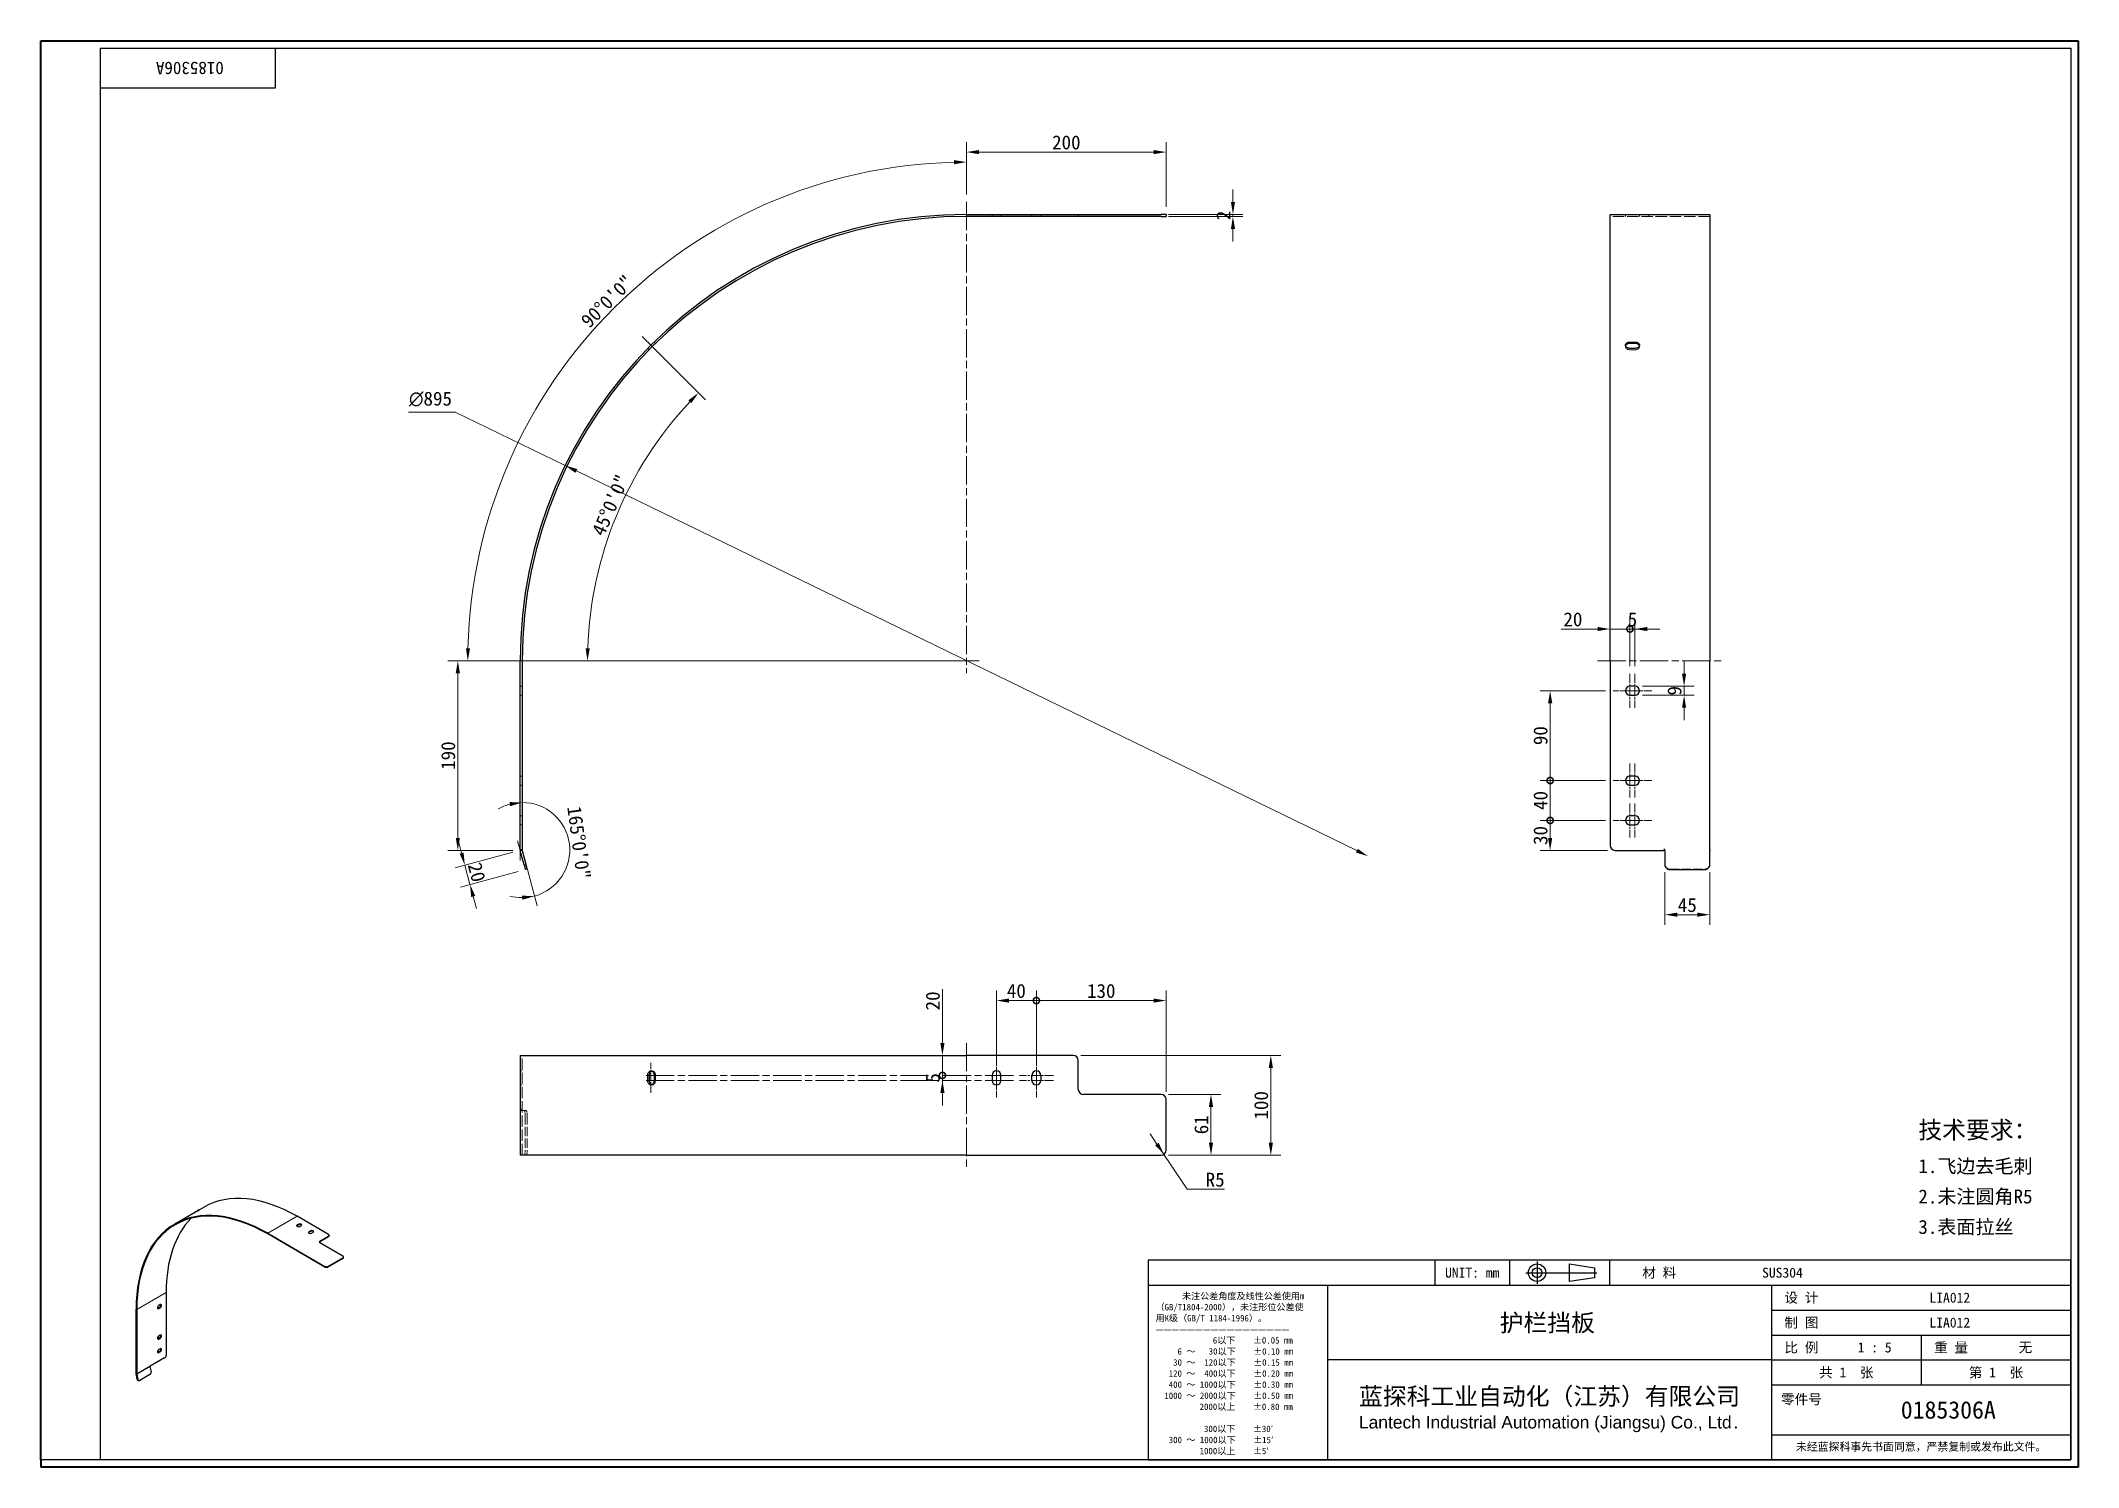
# Model space of a CAD drawing. Header units: millimetres. Extents: x 30 to 2073, y 27 to 1458.
import ezdxf
from ezdxf.enums import TextEntityAlignment as Align

# ---------------------------------------------------------------- set-up
doc = ezdxf.new("R2010")
doc.units = ezdxf.units.MM
doc.header["$LTSCALE"] = 5
doc.linetypes.add('CHAIN', pattern=[0.3543, 0.2362, -0.0295, 0.0591, -0.0295])
doc.linetypes.add('DASHED', pattern=[0.2067, 0.1654, -0.0413])
for name, color, linetype, lineweight in [('1', 7, 'Continuous', 18), ('可见 (ISO)', 7, 'Continuous', 25), ('可见窄的 (ISO)', 7, 'Continuous', 18), ('图框 (ISO)', 7, 'Continuous', 35), ('标题 (ISO)', 7, 'Continuous', 25)]:
    doc.layers.add(name, color=color, linetype=linetype, lineweight=lineweight)
for name, color, linetype, lineweight, true_color in [('中心标记 (ISO)', 1, 'CHAIN', 18, 0xff0000), ('中心线 (ISO)', 1, 'CHAIN', 18, 0xff0000), ('尺寸 (ISO)', 7, 'Continuous', 18, 0x008000), ('符号 (ISO)', 7, 'Continuous', 18, 0x008000), ('隐藏 (ISO)', 5, 'DASHED', 18, 0x0000ff)]:
    doc.layers.add(name, color=color, linetype=linetype, lineweight=lineweight, true_color=true_color)
doc.styles.add('文本样式164', font='SimSun.ttf')
doc.styles.add('文本样式165', font='SimSun.ttf')
doc.styles.add('文本样式74', font='SimSun.ttf')
doc.styles.add('最新国标', font='simfang.ttf')
doc.styles.add('注释文本 (ISO)', font='simfang.ttf')
doc.dimstyles.new('默认 (GB)', dxfattribs={"dimscale": 5, "dimtxt": 2.8, "dimasz": 2.5, "dimexe": 2, "dimexo": 1.5, "dimgap": 0.5, "dimtad": 1, "dimtoh": 1, "dimdsep": 46, "dimtxsty": '最新国标', "dimcen": 0.09, "dimdle": 10, "dimclrd": 256, "dimclre": 256, "dimclrt": 256, "dimaunit": 1, "dimadec": 3, "dimazin": 2, "dimtfac": 0.535714, "dimtdec": 3, "dimtmove": 0, "dimatfit": 3, "dimfxl": 0, "dimtolj": 1, "dimlwd": -1, "dimlwe": -1, "dimarcsym": 0})

msp = doc.modelspace()

# ---------------------------------------------------------------- texts
at = {"layer": '符号 (ISO)', "insert": (1912.2002, 317.1922), "char_height": 10, "width": 130.994153, "attachment_point": 4, "line_spacing_factor": 1.305367, "style": '注释文本 (ISO)'}
msp.add_mtext('{\\H1.75x;技术要求：\\H0.8x;\\P1.飞边去毛刺\\P2.未注圆角R5\\P3.表面拉丝}', dxfattribs=at)

# ---------------------------------------------------------------- blocks, each defined once
blk = doc.blocks.new('图框 最新国标')
at = {"layer": '图框 (ISO)'}
for p, q in [((6, 7), (6, 291.5)), ((6, 291.5), (414.5, 291.5)), ((414.5, 291.5), (414.5, 5.5)), ((6, 7), (6, 5.5)), ((6, 7), (6, 5.5)), ((414.5, 5.5), (6, 5.5))]:
    blk.add_line(p, q, dxfattribs=at)
at = {"layer": '图框 (ISO)', "color": 7, "linetype": 'Continuous', "lineweight": 25}
for p, q in [((18, 290), (413, 290)), ((18, 7), (18, 290)), ((18, 290), (413, 290)), ((53, 290), (53, 282)), ((413, 290), (413, 7)), ((413, 290), (413, 7)), ((53, 282), (18, 282)), ((413, 7), (6, 7)), ((413, 7), (18, 7))]:
    blk.add_line(p, q, dxfattribs=at)
at = {"layer": '图框 (ISO)', "style": '文本样式74'}
blk.add_attdef('零件代号_001', (42.7, 287.25), '', height=2.5, rotation=180, dxfattribs=at)
blk = doc.blocks.new('标题栏 最新国标')
at = {"layer": '标题 (ISO)'}
for p, q in [((381.98, -183.84), (196.98, -183.84)), ((196.98, -183.84), (196.98, -223.84)), ((254.48, -183.84), (254.48, -188.84)), ((269.48, -183.84), (269.48, -188.84)), ((281.48, -188.09), (281.48, -184.59)), ((281.48, -184.59), (286.48, -185.34)), ((286.48, -187.34), (281.48, -188.09)), ((286.48, -185.34), (286.48, -187.34)), ((289.48, -183.84), (289.48, -188.84)), ((381.98, -223.84), (381.98, -183.84)), ((383.48, -183.84), (383.48, -225.34)), ((196.98, -188.84), (381.98, -188.84)), ((232.98, -188.84), (232.98, -223.84)), ((321.98, -188.84), (321.98, -223.84)), ((321.98, -193.84), (381.98, -193.84)), ((321.98, -198.84), (381.98, -198.84)), ((351.98, -198.84), (351.98, -208.84)), ((321.98, -203.84), (232.98, -203.84)), ((321.98, -203.84), (381.98, -203.84)), ((321.98, -208.84), (381.98, -208.84)), ((321.98, -218.84), (381.98, -218.84)), ((196.98, -223.84), (381.98, -223.84)), ((383.48, -225.34), (196.98, -225.34))]:
    blk.add_line(p, q, dxfattribs=at)
at = {"layer": '标题 (ISO)', "linetype": 'CHAIN', "ltscale": 15.834605}
blk.add_line((272.73, -186.34), (286.98, -186.34), dxfattribs=at)
at = {"layer": '标题 (ISO)', "linetype": 'CHAIN', "ltscale": 5.000333}
blk.add_line((274.98, -184.09), (274.98, -188.59), dxfattribs=at)
at = {"layer": '标题 (ISO)'}
for radius in [1.75, 1]:
    blk.add_circle((274.98, -186.34), radius, dxfattribs=at)
at = {"layer": '1', "style": '文本样式164'}
for s, p in [('UNIT: mm', (261.98, -186.34)), ('材 料', (299.48, -186.34)), ('设 计', (327.98, -191.34)), ('制 图', (327.98, -196.34)), ('比 例', (327.98, -201.34)), ('重 量', (357.98, -201.34)), ('共 1  张', (336.98, -206.34)), ('第 1  张', (366.98, -206.34))]:
    blk.add_text(s, height=2, dxfattribs=at).set_placement(p, align=Align.MIDDLE_CENTER)
at = {"layer": '标题 (ISO)', "style": '注释文本 (ISO)'}
for s, insert, char_height, attachment_point, line_spacing_factor in [('\\fSimSun|b0|i0;{\\H1.3000;      未注公差角度及线性公差使用m\\P}\\fSimSun|b0|i0;{\\H1.3000;（GB/T1804-2000），未注形位公差使\\P}\\fSimSun|b0|i0;{\\H1.3000;用K级（GB/T 1184-1996）。\\P}\\fSimSun|b0|i0;{\\H1.3000;—————————————————\\P}\\fSimSun|b0|i0;{\\H1.3000;             6以下    ±0.05 mm\\P}\\fSimSun|b0|i0;{\\H1.3000;     6 ～   30以下    ±0.10 mm\\P}\\fSimSun|b0|i0;{\\H1.3000;    30 ～  120以下    ±0.15 mm\\P}\\fSimSun|b0|i0;{\\H1.3000;   120 ～  400以下    ±0.20 mm\\P}\\fSimSun|b0|i0;{\\H1.3000;   400 ～ 1000以下    ±0.30 mm\\P}\\fSimSun|b0|i0;{\\H1.3000;  1000 ～ 2000以下    ±0.50 mm\\P}\\fSimSun|b0|i0;{\\H1.3000;          2000以上    ±0.80 mm\\P}\\fSimSun|b0|i0;{\\H1.3000;\\P}\\fSimSun|b0|i0;{\\H1.3000;           300以下    ±30′\\P}\\fSimSun|b0|i0;{\\H1.3000;   300 ～ 1000以下    ±15′\\P}\\fSimSun|b0|i0;{\\H1.3000;          1000以上    ±5′}', (198.48, -206.63), 1.3, 4, 1.023913), ('{\\fMicrosoft YaHei|b0|i0|c134|p34;\\H1.75x;蓝探科工业自动化（江苏）有限公司\\P\\fArial|b0|i0|c0|p34;\\H0.71429x;Lantech Industrial Automation (Jiangsu) Co., Ltd\\fFangSong|b0|i0|c134|p49;.\\H1.15195x; }', (277.48, -213.84), 2, 5, 0.978695)]:
    blk.add_mtext(s, dxfattribs=dict(at, insert=insert, char_height=char_height, attachment_point=attachment_point, line_spacing_factor=line_spacing_factor))
at = {"layer": '标题 (ISO)', "attachment_point": 5, "style": '注释文本 (ISO)'}
for s, insert, char_height in [('\\fFangSong|b0|i0;零件号', (327.98, -211.84), 2), ('\\fSimSun|b0|i0;{\\H1.6000;未经蓝探科事先书面同意，严禁复制或发布此文件。}', (351.98, -221.34), 1.6)]:
    blk.add_mtext(s, dxfattribs=dict(at, insert=insert, char_height=char_height))
at = {"layer": '标题 (ISO)'}
for tag, p, height, style in [('材料_001', (320.09, -187.33), 2, '注释文本 (ISO)'), ('设计人_001', (353.65, -192.33), 2, '注释文本 (ISO)'), ('库存编号_001', (267.48, -198.12), 3.5, '文本样式165'), ('设计人_001', (353.65, -197.33), 2, '注释文本 (ISO)'), ('视图比例_001', (339.26, -202.33), 2, '注释文本 (ISO)'), ('质量\\P3;_001', (371.53, -202.3), 2, '注释文本 (ISO)'), ('零件代号_001', (347.9, -215.59), 3.5, '文本样式165')]:
    blk.add_attdef(tag, p, '', height=height, dxfattribs=dict(at, style=style))
blk = doc.blocks.new('_DotSmall')
at = {"color": 0, "linetype": 'ByBlock', "const_width": 0.5}
blk.add_lwpolyline([(-0.0625, 0, 1), (0.0625, 0, 1)], format="xyb", close=True, dxfattribs=at)
blk = doc.blocks.new('*D5')
at = {"layer": 'Defpoints', "color": 0, "transparency": 16777216}
for p in [(1028.1, 495.3), (988.1, 427.8), (1028.1, 427.8)]:
    blk.add_point(p, dxfattribs=at)
at = {"layer": '尺寸 (ISO)', "color": 116, "true_color": 0x00803f, "transparency": 16777216}
for p, q in [((988.1, 435.3), (988.1, 505.3)), ((1000.6, 495.3), (1028.1, 495.3)), ((1028.1, 435.3), (1028.1, 505.3))]:
    blk.add_line(p, q, dxfattribs=at)
blk.add_solid([(1000.6, 497.4), (1000.6, 493.2), (988.1, 495.3)], dxfattribs=at)
at = {"layer": '尺寸 (ISO)', "color": 116, "true_color": 0x00803f, "transparency": 16777216, "xscale": 12.5, "yscale": 12.5, "zscale": 12.5}
blk.add_blockref('_DotSmall', (1028.1, 495.3), dxfattribs=at)
at = {"layer": '尺寸 (ISO)', "transparency": 16777216, "insert": (1008, 504.9), "char_height": 14, "attachment_point": 5, "style": '最新国标'}
blk.add_mtext('\\A1;40', dxfattribs=at)
blk = doc.blocks.new('*D7')
at = {"layer": 'Defpoints', "color": 0, "transparency": 16777216}
for p in [(1158.1, 495.3), (1028.1, 427.8), (1158.1, 396.3)]:
    blk.add_point(p, dxfattribs=at)
at = {"layer": '尺寸 (ISO)', "color": 116, "true_color": 0x00803f, "transparency": 16777216}
for p, q in [((1028.1, 435.3), (1028.1, 505.3)), ((1028.1, 495.3), (1145.6, 495.3)), ((1158.1, 403.8), (1158.1, 505.3))]:
    blk.add_line(p, q, dxfattribs=at)
blk.add_solid([(1145.6, 497.4), (1145.6, 493.2), (1158.1, 495.3)], dxfattribs=at)
at = {"layer": '尺寸 (ISO)', "color": 116, "true_color": 0x00803f, "transparency": 16777216, "xscale": 12.5, "yscale": 12.5, "zscale": 12.5, "rotation": 180}
blk.add_blockref('_DotSmall', (1028.1, 495.3), dxfattribs=at)
at = {"layer": '尺寸 (ISO)', "transparency": 16777216, "insert": (1093.1, 504.9), "char_height": 14, "attachment_point": 5, "style": '最新国标'}
blk.add_mtext('\\A1;130', dxfattribs=at)
blk = doc.blocks.new('*D8')
at = {"layer": 'Defpoints', "color": 0, "transparency": 16777216}
for p in [(1153.1, 401.3), (1153.1, 340.3), (1203.1, 340.3)]:
    blk.add_point(p, dxfattribs=at)
at = {"layer": '尺寸 (ISO)', "color": 116, "true_color": 0x00803f, "transparency": 16777216}
for p, q in [((1160.6, 401.3), (1213.1, 401.3)), ((1203.1, 388.8), (1203.1, 352.8)), ((1160.6, 340.3), (1213.1, 340.3))]:
    blk.add_line(p, q, dxfattribs=at)
for points in [[(1201, 388.8), (1205.2, 388.8), (1203.1, 401.3)], [(1201, 352.8), (1205.2, 352.8), (1203.1, 340.3)]]:
    blk.add_solid(points, dxfattribs=at)
at = {"layer": '尺寸 (ISO)', "transparency": 16777216, "insert": (1193.5, 370.8), "char_height": 14, "attachment_point": 5, "rotation": 90, "style": '最新国标'}
blk.add_mtext('\\A1;61', dxfattribs=at)
blk = doc.blocks.new('*D9')
at = {"layer": 'Defpoints', "color": 0, "transparency": 16777216}
for p in [(1065.1, 440.3), (1153.1, 340.3), (1263.1, 340.3)]:
    blk.add_point(p, dxfattribs=at)
at = {"layer": '尺寸 (ISO)', "color": 116, "true_color": 0x00803f, "transparency": 16777216}
for p, q in [((1072.6, 440.3), (1273.1, 440.3)), ((1263.1, 427.8), (1263.1, 352.8)), ((1160.6, 340.3), (1273.1, 340.3))]:
    blk.add_line(p, q, dxfattribs=at)
for points in [[(1261, 427.8), (1265.2, 427.8), (1263.1, 440.3)], [(1261, 352.8), (1265.2, 352.8), (1263.1, 340.3)]]:
    blk.add_solid(points, dxfattribs=at)
at = {"layer": '尺寸 (ISO)', "transparency": 16777216, "insert": (1253.5, 390.3), "char_height": 14, "attachment_point": 5, "rotation": 90, "style": '最新国标'}
blk.add_mtext('\\A1;100', dxfattribs=at)
blk = doc.blocks.new('*D10')
at = {"layer": 'Defpoints', "color": 0, "transparency": 16777216}
for p in [(933.9, 420.3), (988.1, 420.3), (988.1, 415.3)]:
    blk.add_point(p, dxfattribs=at)
at = {"layer": '尺寸 (ISO)', "color": 116, "true_color": 0x00803f, "transparency": 16777216}
for p, q in [((933.9, 420.3), (933.9, 432.8)), ((933.9, 415.3), (933.9, 420.3)), ((933.9, 402.8), (933.9, 390.3))]:
    blk.add_line(p, q, dxfattribs=at)
blk.add_solid([(931.8, 402.8), (936, 402.8), (933.9, 415.3)], dxfattribs=at)
at = {"layer": '尺寸 (ISO)', "color": 116, "true_color": 0x00803f, "transparency": 16777216, "xscale": 12.5, "yscale": 12.5, "zscale": 12.5, "rotation": 270}
blk.add_blockref('_DotSmall', (933.9, 420.3), dxfattribs=at)
at = {"layer": '尺寸 (ISO)', "transparency": 16777216, "insert": (924.3, 417.8), "char_height": 14, "attachment_point": 5, "rotation": 90, "style": '最新国标'}
blk.add_mtext('\\A1;5', dxfattribs=at)
blk = doc.blocks.new('*D11')
at = {"layer": 'Defpoints', "color": 0, "transparency": 16777216}
for p in [(933.9, 440.3), (958.1, 440.3), (988.1, 420.3)]:
    blk.add_point(p, dxfattribs=at)
at = {"layer": '尺寸 (ISO)', "color": 116, "true_color": 0x00803f, "transparency": 16777216}
for p, q in [((933.9, 452.8), (933.9, 506.7)), ((933.9, 420.3), (933.9, 440.3)), ((933.9, 420.3), (933.9, 407.8))]:
    blk.add_line(p, q, dxfattribs=at)
blk.add_solid([(931.8, 452.8), (936, 452.8), (933.9, 440.3)], dxfattribs=at)
at = {"layer": '尺寸 (ISO)', "color": 116, "true_color": 0x00803f, "transparency": 16777216, "xscale": 12.5, "yscale": 12.5, "zscale": 12.5, "rotation": 90}
blk.add_blockref('_DotSmall', (933.9, 420.3), dxfattribs=at)
at = {"layer": '尺寸 (ISO)', "transparency": 16777216, "insert": (924.3, 495), "char_height": 14, "attachment_point": 5, "rotation": 90, "style": '最新国标'}
blk.add_mtext('\\A1;20', dxfattribs=at)
blk = doc.blocks.new('*D12')
at = {"layer": 'Defpoints', "color": 0, "transparency": 16777216}
for p in [(958.1, 1345.9), (958.1, 1295.9), (1158.1, 1283.4)]:
    blk.add_point(p, dxfattribs=at)
at = {"layer": '尺寸 (ISO)', "color": 116, "true_color": 0x00803f, "transparency": 16777216}
for p, q in [((958.1, 1303.4), (958.1, 1355.9)), ((1158.1, 1290.9), (1158.1, 1355.9)), ((1145.6, 1345.9), (970.6, 1345.9))]:
    blk.add_line(p, q, dxfattribs=at)
for points in [[(970.6, 1348), (970.6, 1343.8), (958.1, 1345.9)], [(1145.6, 1348), (1145.6, 1343.8), (1158.1, 1345.9)]]:
    blk.add_solid(points, dxfattribs=at)
at = {"layer": '尺寸 (ISO)', "transparency": 16777216, "insert": (1058.1, 1355.5), "char_height": 14, "attachment_point": 5, "style": '最新国标'}
blk.add_mtext('\\A1;200', dxfattribs=at)
blk = doc.blocks.new('*D13')
at = {"layer": 'Defpoints', "color": 0, "transparency": 16777216}
for p in [(958.1, 1295.9), (708.1, 1268.9), (950.6, 835.9), (958.1, 835.9)]:
    blk.add_point(p, dxfattribs=at)
at = {"layer": '尺寸 (ISO)', "color": 116, "true_color": 0x00803f, "transparency": 16777216}
for p, q in [((958.1, 1303.4), (958.1, 1345.9)), ((943.1, 835.9), (448.1, 835.9))]:
    blk.add_line(p, q, dxfattribs=at)
blk.add_arc((958.1, 835.9), 500, 91.4324, 178.5676, dxfattribs=at)
for points in [[(945.6, 1337.8), (945.6, 1333.7), (958.1, 1335.9)], [(460.3, 848.4), (456.2, 848.4), (458.1, 835.9)]]:
    blk.add_solid(points, dxfattribs=at)
at = {"layer": '尺寸 (ISO)', "transparency": 16777216, "insert": (597.8, 1196.2), "char_height": 14, "attachment_point": 5, "rotation": 45, "style": '最新国标'}
blk.add_mtext('\\A1;90°0\'0"', dxfattribs=at)
blk = doc.blocks.new('*D14')
at = {"layer": 'Defpoints', "color": 0, "transparency": 16777216}
for p in [(632.8, 1161.2), (591, 934.3), (950.6, 835.9), (958.1, 835.9)]:
    blk.add_point(p, dxfattribs=at)
at = {"layer": '尺寸 (ISO)', "color": 116, "true_color": 0x00803f, "transparency": 16777216}
blk.add_line((638.1, 1155.8), (696.5, 1097.5), dxfattribs=at)
blk.add_arc((958.1, 835.9), 380, 136.8848, 178.1152, dxfattribs=at)
for points in [[(679.2, 1097.1), (682.2, 1094.2), (689.4, 1104.6)], [(580.4, 848.4), (576.2, 848.4), (578.1, 835.9)]]:
    blk.add_solid(points, dxfattribs=at)
at = {"layer": '尺寸 (ISO)', "transparency": 16777216, "insert": (601.1, 992), "char_height": 14, "attachment_point": 5, "rotation": 66.382, "style": '最新国标'}
blk.add_mtext('\\A1;45°0\'0"', dxfattribs=at)
blk = doc.blocks.new('*D15')
at = {"layer": 'Defpoints', "color": 0, "transparency": 16777216}
for p in [(448.1, 835.9), (498.1, 835.9), (510.6, 645.9)]:
    blk.add_point(p, dxfattribs=at)
at = {"layer": '尺寸 (ISO)', "color": 116, "true_color": 0x00803f, "transparency": 16777216}
for p, q in [((490.6, 835.9), (438.1, 835.9)), ((448.1, 658.4), (448.1, 823.4)), ((503.1, 645.9), (438.1, 645.9))]:
    blk.add_line(p, q, dxfattribs=at)
for points in [[(446, 823.4), (450.2, 823.4), (448.1, 835.9)], [(446, 658.4), (450.2, 658.4), (448.1, 645.9)]]:
    blk.add_solid(points, dxfattribs=at)
at = {"layer": '尺寸 (ISO)', "transparency": 16777216, "insert": (438.5, 740.9), "char_height": 14, "attachment_point": 5, "rotation": 90, "style": '最新国标'}
blk.add_mtext('\\A1;190', dxfattribs=at)
blk = doc.blocks.new('*D16')
at = {"layer": 'Defpoints', "color": 0, "transparency": 16777216}
for p in [(510.6, 645.9), (515.8, 626.6), (460.3, 611.7)]:
    blk.add_point(p, dxfattribs=at)
at = {"layer": '尺寸 (ISO)', "color": 116, "true_color": 0x00803f, "transparency": 16777216}
for p, q in [((451.9, 643.1), (448.7, 655.2)), ((503.3, 644), (445.5, 628.5)), ((508.5, 624.6), (450.7, 609.1)), ((455.1, 631), (460.3, 611.7)), ((463.6, 599.6), (466.8, 587.6))]:
    blk.add_line(p, q, dxfattribs=at)
for points in [[(453.9, 643.7), (449.9, 642.6), (455.1, 631)], [(465.6, 600.2), (461.5, 599.1), (460.3, 611.7)]]:
    blk.add_solid(points, dxfattribs=at)
at = {"layer": '尺寸 (ISO)', "transparency": 16777216, "insert": (467, 623.9), "char_height": 14, "attachment_point": 5, "rotation": 285, "style": '最新国标'}
blk.add_mtext('\\A1;20', dxfattribs=at)
blk = doc.blocks.new('*D17')
at = {"layer": 'Defpoints', "color": 0, "transparency": 16777216}
for p in [(1153.1, 1283.4), (1153.1, 1281.4), (1225.1, 1281.4)]:
    blk.add_point(p, dxfattribs=at)
at = {"layer": '尺寸 (ISO)', "color": 116, "true_color": 0x00803f, "transparency": 16777216}
for p, q in [((1225.1, 1295.9), (1225.1, 1308.4)), ((1160.6, 1283.4), (1235.1, 1283.4)), ((1160.6, 1281.4), (1235.1, 1281.4)), ((1225.1, 1283.4), (1225.1, 1281.4)), ((1225.1, 1268.9), (1225.1, 1256.4))]:
    blk.add_line(p, q, dxfattribs=at)
for points in [[(1223.1, 1295.9), (1227.2, 1295.9), (1225.1, 1283.4)], [(1223.1, 1268.9), (1227.2, 1268.9), (1225.1, 1281.4)]]:
    blk.add_solid(points, dxfattribs=at)
at = {"layer": '尺寸 (ISO)', "transparency": 16777216, "insert": (1215.6, 1282.4), "char_height": 14, "attachment_point": 5, "rotation": 90, "style": '最新国标'}
blk.add_mtext('\\A1;2', dxfattribs=at)
blk = doc.blocks.new('*D18')
at = {"layer": 'Defpoints', "color": 0, "transparency": 16777216}
for p in [(1153.1, 345.3), (1155.9, 341.1)]:
    blk.add_point(p, dxfattribs=at)
at = {"layer": '尺寸 (ISO)', "color": 116, "true_color": 0x00803f, "transparency": 16777216}
for p, q in [((1148.9, 351.5), (1142, 361.9)), ((1153.1, 345.3), (1155.9, 341.1)), ((1155.9, 341.1), (1162.8, 330.7)), ((1179.3, 306.1), (1162.8, 330.7)), ((1216.6, 306.1), (1179.3, 306.1))]:
    blk.add_line(p, q, dxfattribs=at)
blk.add_solid([(1150.7, 352.7), (1147.2, 350.3), (1155.9, 341.1)], dxfattribs=at)
at = {"layer": '尺寸 (ISO)', "transparency": 16777216, "insert": (1207.3, 315.7), "char_height": 14, "attachment_point": 5, "style": '最新国标'}
blk.add_mtext('\\A1;R5', dxfattribs=at)
blk = doc.blocks.new('*D19')
at = {"layer": 'Defpoints', "color": 0, "transparency": 16777216}
for p in [(1543.1, 675.9), (1606.1, 675.9), (1608.1, 645.9)]:
    blk.add_point(p, dxfattribs=at)
at = {"layer": '尺寸 (ISO)', "color": 116, "true_color": 0x00803f, "transparency": 16777216}
for p, q in [((1598.6, 675.9), (1533.1, 675.9)), ((1543.1, 658.4), (1543.1, 675.9)), ((1600.6, 645.9), (1533.1, 645.9))]:
    blk.add_line(p, q, dxfattribs=at)
blk.add_solid([(1541, 658.4), (1545.2, 658.4), (1543.1, 645.9)], dxfattribs=at)
at = {"layer": '尺寸 (ISO)', "color": 116, "true_color": 0x00803f, "transparency": 16777216, "xscale": 12.5, "yscale": 12.5, "zscale": 12.5, "rotation": 90}
blk.add_blockref('_DotSmall', (1543.1, 675.9), dxfattribs=at)
at = {"layer": '尺寸 (ISO)', "transparency": 16777216, "insert": (1533.5, 660.8), "char_height": 14, "attachment_point": 5, "rotation": 90, "style": '最新国标'}
blk.add_mtext('\\A1;30', dxfattribs=at)
blk = doc.blocks.new('*D20')
at = {"layer": 'Defpoints', "color": 0, "transparency": 16777216}
for p in [(1543.1, 715.9), (1606.1, 715.9), (1606.1, 675.9)]:
    blk.add_point(p, dxfattribs=at)
at = {"layer": '尺寸 (ISO)', "color": 116, "true_color": 0x00803f, "transparency": 16777216}
for p, q in [((1598.6, 715.9), (1533.1, 715.9)), ((1543.1, 675.9), (1543.1, 715.9)), ((1598.6, 675.9), (1533.1, 675.9))]:
    blk.add_line(p, q, dxfattribs=at)
at = {"layer": '尺寸 (ISO)', "color": 116, "true_color": 0x00803f, "transparency": 16777216, "xscale": 12.5, "yscale": 12.5, "zscale": 12.5}
for p, rotation in [((1543.1, 715.9), 90), ((1543.1, 675.9), 270)]:
    blk.add_blockref('_DotSmall', p, dxfattribs=dict(at, rotation=rotation))
at = {"layer": '尺寸 (ISO)', "transparency": 16777216, "insert": (1533.5, 695.9), "char_height": 14, "attachment_point": 5, "rotation": 90, "style": '最新国标'}
blk.add_mtext('\\A1;40', dxfattribs=at)
blk = doc.blocks.new('*D21')
at = {"layer": 'Defpoints', "color": 0, "transparency": 16777216}
for p in [(1543.1, 805.9), (1606.1, 805.9), (1606.1, 715.9)]:
    blk.add_point(p, dxfattribs=at)
at = {"layer": '尺寸 (ISO)', "color": 116, "true_color": 0x00803f, "transparency": 16777216}
for p, q in [((1598.6, 805.9), (1533.1, 805.9)), ((1543.1, 715.9), (1543.1, 793.4)), ((1598.6, 715.9), (1533.1, 715.9))]:
    blk.add_line(p, q, dxfattribs=at)
blk.add_solid([(1541, 793.4), (1545.2, 793.4), (1543.1, 805.9)], dxfattribs=at)
at = {"layer": '尺寸 (ISO)', "color": 116, "true_color": 0x00803f, "transparency": 16777216, "xscale": 12.5, "yscale": 12.5, "zscale": 12.5, "rotation": 270}
blk.add_blockref('_DotSmall', (1543.1, 715.9), dxfattribs=at)
at = {"layer": '尺寸 (ISO)', "transparency": 16777216, "insert": (1533.5, 760.9), "char_height": 14, "attachment_point": 5, "rotation": 90, "style": '最新国标'}
blk.add_mtext('\\A1;90', dxfattribs=at)
blk = doc.blocks.new('*D22')
at = {"layer": 'Defpoints', "color": 0, "transparency": 16777216}
for p in [(1628.1, 867.8), (1623.1, 822.9), (1628.1, 822.9)]:
    blk.add_point(p, dxfattribs=at)
at = {"layer": '尺寸 (ISO)', "color": 116, "true_color": 0x00803f, "transparency": 16777216}
for p, q in [((1623.1, 867.8), (1610.6, 867.8)), ((1623.1, 830.4), (1623.1, 877.8)), ((1623.1, 867.8), (1628.1, 867.8)), ((1628.1, 830.4), (1628.1, 877.8)), ((1640.6, 867.8), (1653.1, 867.8))]:
    blk.add_line(p, q, dxfattribs=at)
blk.add_solid([(1640.6, 869.9), (1640.6, 865.7), (1628.1, 867.8)], dxfattribs=at)
at = {"layer": '尺寸 (ISO)', "color": 116, "true_color": 0x00803f, "transparency": 16777216, "xscale": 12.5, "yscale": 12.5, "zscale": 12.5}
blk.add_blockref('_DotSmall', (1623.1, 867.8), dxfattribs=at)
at = {"layer": '尺寸 (ISO)', "transparency": 16777216, "insert": (1625.6, 877.4), "char_height": 14, "attachment_point": 5, "style": '最新国标'}
blk.add_mtext('\\A1;5', dxfattribs=at)
blk = doc.blocks.new('*D23')
at = {"layer": 'Defpoints', "color": 0, "transparency": 16777216}
for p in [(1623.1, 867.8), (1603.1, 835.9), (1623.1, 822.9)]:
    blk.add_point(p, dxfattribs=at)
at = {"layer": '尺寸 (ISO)', "color": 116, "true_color": 0x00803f, "transparency": 16777216}
for p, q in [((1590.6, 867.8), (1554.2, 867.8)), ((1603.1, 843.4), (1603.1, 877.8)), ((1623.1, 867.8), (1603.1, 867.8)), ((1623.1, 830.4), (1623.1, 877.8)), ((1623.1, 867.8), (1648.1, 867.8))]:
    blk.add_line(p, q, dxfattribs=at)
blk.add_solid([(1590.6, 869.9), (1590.6, 865.7), (1603.1, 867.8)], dxfattribs=at)
at = {"layer": '尺寸 (ISO)', "color": 116, "true_color": 0x00803f, "transparency": 16777216, "xscale": 12.5, "yscale": 12.5, "zscale": 12.5, "rotation": 180}
blk.add_blockref('_DotSmall', (1623.1, 867.8), dxfattribs=at)
at = {"layer": '尺寸 (ISO)', "transparency": 16777216, "insert": (1565.9, 877.4), "char_height": 14, "attachment_point": 5, "style": '最新国标'}
blk.add_mtext('\\A1;20', dxfattribs=at)
blk = doc.blocks.new('*D24')
at = {"layer": 'Defpoints', "color": 0, "transparency": 16777216}
for p in [(1628.1, 810.4), (1628.1, 801.4), (1677.4, 801.4)]:
    blk.add_point(p, dxfattribs=at)
at = {"layer": '尺寸 (ISO)', "color": 116, "true_color": 0x00803f, "transparency": 16777216}
for p, q in [((1677.4, 822.9), (1677.4, 835.4)), ((1635.6, 810.4), (1687.4, 810.4)), ((1635.6, 801.4), (1687.4, 801.4)), ((1677.4, 810.4), (1677.4, 801.4)), ((1677.4, 788.9), (1677.4, 776.4))]:
    blk.add_line(p, q, dxfattribs=at)
for points in [[(1675.3, 822.9), (1679.4, 822.9), (1677.4, 810.4)], [(1675.3, 788.9), (1679.4, 788.9), (1677.4, 801.4)]]:
    blk.add_solid(points, dxfattribs=at)
at = {"layer": '尺寸 (ISO)', "transparency": 16777216, "insert": (1667.8, 805.9), "char_height": 14, "attachment_point": 5, "rotation": 90, "style": '最新国标'}
blk.add_mtext('\\A1;9', dxfattribs=at)
blk = doc.blocks.new('*D25')
at = {"layer": 'Defpoints', "color": 0, "transparency": 16777216}
for p in [(1658.1, 631.4), (1703.1, 631.4), (1703.1, 581.4)]:
    blk.add_point(p, dxfattribs=at)
at = {"layer": '尺寸 (ISO)', "color": 116, "true_color": 0x00803f, "transparency": 16777216}
for p, q in [((1658.1, 623.9), (1658.1, 571.4)), ((1703.1, 623.9), (1703.1, 571.4)), ((1670.6, 581.4), (1690.6, 581.4))]:
    blk.add_line(p, q, dxfattribs=at)
for points in [[(1670.6, 583.5), (1670.6, 579.3), (1658.1, 581.4)], [(1690.6, 583.5), (1690.6, 579.3), (1703.1, 581.4)]]:
    blk.add_solid(points, dxfattribs=at)
at = {"layer": '尺寸 (ISO)', "transparency": 16777216, "insert": (1680.6, 591), "char_height": 14, "attachment_point": 5, "style": '最新国标'}
blk.add_mtext('\\A1;45', dxfattribs=at)
blk = doc.blocks.new('*D26')
at = {"layer": 'Defpoints', "color": 0, "transparency": 16777216}
for p in [(512.6, 835.9), (512.6, 646.2), (514.5, 638.9), (557.5, 629.8)]:
    blk.add_point(p, dxfattribs=at)
at = {"layer": '尺寸 (ISO)', "color": 116, "true_color": 0x00803f, "transparency": 16777216}
blk.add_line((516.5, 631.7), (527.5, 590.4), dxfattribs=at)
for start, end in [(105.0432, 120.0863), (285, 90), (254.9137, 269.9568)]:
    blk.add_arc((512.6, 646.2), 47.7, start, end, dxfattribs=at)
for points in [[(499.9, 694.3), (500.5, 690.2), (512.6, 693.9)], [(512.3, 600.5), (512.8, 596.4), (525, 600)]]:
    blk.add_solid(points, dxfattribs=at)
at = {"layer": '尺寸 (ISO)', "transparency": 16777216, "insert": (569.4, 653.6), "char_height": 14, "attachment_point": 5, "rotation": 277.5, "style": '最新国标'}
blk.add_mtext('\\A1;165°0\'0"', dxfattribs=at)
blk = doc.blocks.new('*D27')
at = {"layer": 'Defpoints', "color": 0, "transparency": 16777216}
for p in [(555.7, 1031.7), (1360.5, 640.1)]:
    blk.add_point(p, dxfattribs=at)
at = {"layer": '尺寸 (ISO)', "color": 116, "true_color": 0x00803f, "transparency": 16777216}
for p, q in [((445.5, 1085.3), (398.5, 1085.3)), ((555.7, 1031.7), (445.5, 1085.3)), ((1349.3, 645.6), (566.9, 1026.2))]:
    blk.add_line(p, q, dxfattribs=at)
for points in [[(567.8, 1028.1), (566, 1024.3), (555.7, 1031.7)], [(1350.2, 647.5), (1348.4, 643.7), (1360.5, 640.1)]]:
    blk.add_solid(points, dxfattribs=at)
at = {"layer": '尺寸 (ISO)', "transparency": 16777216, "insert": (420.7, 1098.3), "char_height": 14, "attachment_point": 5, "style": '最新国标'}
blk.add_mtext('\\A1;\\fAIGDT|b0|i0;n\\fFangSong|b0|i0;895', dxfattribs=at)

# ---------------------------------------------------------------- dimensions: what is measured, and where the dimension line sits
at = {"layer": '尺寸 (ISO)', "color": 116, "true_color": 0x00803f}
for base, p1, p2, angle, override, picture, middle in [((958.0944, 1345.8991), (1158.0944, 1283.3991), (958.0944, 1295.8991), 180, {"dimgap": 0.5, "dimtoh": 0, "dimdec": 2, "dimtol": 0, "dimlim": 0, "dimtp": 0, "dimtm": 0, "dimtdec": 3, "dimtofl": 0, "dimatfit": 1}, '*D12', (1058.0944, 1345.8991)), ((1225.1357, 1281.3991), (1153.0944, 1283.3991), (1153.0944, 1281.3991), 270, {"dimgap": 0.5, "dimtoh": 0, "dimdec": 2, "dimtol": 0, "dimlim": 0, "dimtp": 0, "dimtm": 0, "dimtdec": 3, "dimtofl": 1, "dimatfit": 1}, '*D17', (1225.1357, 1282.3991)), ((1623.1094, 867.8085), (1603.1094, 835.8991), (1623.1094, 822.8991), 180, {"dimgap": 0.5, "dimtoh": 0, "dimdec": 2, "dimblk2": 'DotSmall', "dimsah": 1, "dimdle": 0, "dimtol": 0, "dimlim": 0, "dimtp": 0, "dimtm": 0, "dimtdec": 3, "dimtofl": 1, "dimatfit": 1}, '*D23', (1565.9226, 867.8085)), ((1628.1094, 867.8085), (1623.1094, 822.8991), (1628.1094, 822.8991), 180, {"dimgap": 0.5, "dimtoh": 0, "dimdec": 2, "dimblk1": 'DotSmall', "dimsah": 1, "dimdle": 0, "dimtol": 0, "dimlim": 0, "dimtp": 0, "dimtm": 0, "dimtdec": 3, "dimtofl": 1, "dimatfit": 1}, '*D22', (1625.6094, 867.8085)), ((448.0944, 835.8991), (510.5944, 645.8991), (498.0944, 835.8991), 90, {"dimgap": 0.5, "dimtoh": 0, "dimdec": 2, "dimtol": 0, "dimlim": 0, "dimtp": 0, "dimtm": 0, "dimtdec": 3, "dimtofl": 0, "dimatfit": 1}, '*D15', (448.0944, 740.8991)), ((1677.3604, 801.3991), (1628.1094, 810.3991), (1628.1094, 801.3991), 90, {"dimgap": 0.5, "dimtoh": 0, "dimdec": 2, "dimtol": 0, "dimlim": 0, "dimtp": 0, "dimtm": 0, "dimtdec": 3, "dimtofl": 1, "dimatfit": 1}, '*D24', (1677.3604, 805.8991)), ((1543.1094, 805.8991), (1606.1094, 715.8991), (1606.1094, 805.8991), 90, {"dimgap": 0.5, "dimtoh": 0, "dimdec": 2, "dimblk1": 'DotSmall', "dimsah": 1, "dimdle": 0, "dimtol": 0, "dimlim": 0, "dimtp": 0, "dimtm": 0, "dimtdec": 3, "dimtofl": 0, "dimatfit": 1}, '*D21', (1543.1094, 760.9491)), ((1543.1094, 715.8991), (1606.1094, 675.8991), (1606.1094, 715.8991), 90, {"dimgap": 0.5, "dimtoh": 0, "dimdec": 2, "dimblk1": 'DotSmall', "dimblk2": 'DotSmall', "dimsah": 1, "dimdle": 0, "dimtol": 0, "dimlim": 0, "dimtp": 0, "dimtm": 0, "dimtdec": 3, "dimtofl": 0, "dimatfit": 1}, '*D20', (1543.1094, 695.9491)), ((1543.1094, 675.8991), (1608.1094, 645.8991), (1606.1094, 675.8991), 90, {"dimgap": 0.5, "dimtoh": 0, "dimdec": 2, "dimblk2": 'DotSmall', "dimsah": 1, "dimdle": 0, "dimtol": 0, "dimlim": 0, "dimtp": 0, "dimtm": 0, "dimtdec": 3, "dimtofl": 1, "dimatfit": 1}, '*D19', (1543.1094, 660.8491)), ((460.3231, 611.7234), (510.5944, 645.8991), (515.7707, 626.5806), 105, {"dimgap": 0.5, "dimtoh": 0, "dimdec": 2, "dimtol": 0, "dimlim": 0, "dimtp": 0, "dimtm": 0, "dimtdec": 3, "dimtofl": 1, "dimatfit": 1}, '*D16', (457.7349, 621.3827)), ((1028.0944, 495.2717), (988.0944, 427.7717), (1028.0944, 427.7717), 180, {"dimgap": 0.5, "dimtoh": 0, "dimdec": 2, "dimblk2": 'DotSmall', "dimsah": 1, "dimdle": 0, "dimtol": 0, "dimlim": 0, "dimtp": 0, "dimtm": 0, "dimtdec": 3, "dimtofl": 0, "dimatfit": 1}, '*D5', (1008.0444, 495.2717)), ((1158.0944, 495.2717), (1028.0944, 427.7717), (1158.0944, 396.2717), 180, {"dimgap": 0.5, "dimtoh": 0, "dimdec": 2, "dimblk1": 'DotSmall', "dimsah": 1, "dimdle": 0, "dimtol": 0, "dimlim": 0, "dimtp": 0, "dimtm": 0, "dimtdec": 3, "dimtofl": 0, "dimatfit": 1}, '*D7', (1093.1444, 495.2717)), ((933.8907, 440.2717), (988.0944, 420.2717), (958.0944, 440.2717), 90, {"dimgap": 0.5, "dimtoh": 0, "dimdec": 2, "dimblk1": 'DotSmall', "dimsah": 1, "dimdle": 0, "dimse1": 1, "dimse2": 1, "dimtol": 0, "dimlim": 0, "dimtp": 0, "dimtm": 0, "dimtdec": 3, "dimtofl": 1, "dimatfit": 1}, '*D11', (933.8907, 495.0157)), ((933.8907, 420.2717), (988.0944, 415.2717), (988.0944, 420.2717), 90, {"dimgap": 0.5, "dimtoh": 0, "dimdec": 2, "dimblk2": 'DotSmall', "dimsah": 1, "dimdle": 0, "dimse1": 1, "dimse2": 1, "dimtol": 0, "dimlim": 0, "dimtp": 0, "dimtm": 0, "dimtdec": 3, "dimtofl": 1, "dimatfit": 1}, '*D10', (933.8907, 417.7717)), ((1263.0944, 340.2717), (1065.0944, 440.2717), (1153.0944, 340.2717), 90, {"dimgap": 0.5, "dimtoh": 0, "dimdec": 2, "dimtol": 0, "dimlim": 0, "dimtp": 0, "dimtm": 0, "dimtdec": 3, "dimtofl": 0, "dimatfit": 1}, '*D9', (1263.0944, 390.2717)), ((1203.0944, 340.2717), (1153.0944, 401.2717), (1153.0944, 340.2717), 270, {"dimgap": 0.5, "dimtoh": 0, "dimdec": 2, "dimtol": 0, "dimlim": 0, "dimtp": 0, "dimtm": 0, "dimtdec": 3, "dimtofl": 0, "dimatfit": 1}, '*D8', (1203.0944, 370.7717))]:
    dim = msp.add_linear_dim(base=base, p1=p1, p2=p2, angle=angle, dimstyle='默认 (GB)', override=override, dxfattribs=at)
    dim.commit()
    dim.dimension.update_dxf_attribs({"geometry": picture, "text_midpoint": middle, "dimtype": 160})
for base, center, p1, p2, override, picture, middle in [((708.0944, 1268.9118), (958.0944, 835.8991), (958.0944, 1295.8991), (950.5944, 835.8991), {"dimgap": 0.5, "dimtoh": 0, "dimtol": 0, "dimlim": 0, "dimtp": 0, "dimtm": 0, "dimtdec": 2}, '*D13', (604.541, 1189.4525)), ((591.0425, 934.2504), (958.0944, 835.8991), (632.8412, 1161.1522), (950.5944, 835.8991), {"dimgap": 0.5, "dimtoh": 0, "dimse2": 1, "dimtol": 0, "dimlim": 0, "dimtp": 0, "dimtm": 0, "dimtdec": 2}, '*D14', (609.9245, 988.1414)), ((557.4614, 629.8322), (512.5944, 646.1624), (514.5355, 638.918), (512.5944, 835.8991), {"dimgap": 0.5, "dimtoh": 0, "dimse2": 1, "dimtol": 0, "dimlim": 0, "dimtp": 0, "dimtm": 0, "dimtdec": 2}, '*D26', (559.9324, 652.3946))]:
    dim = msp.add_angular_dim_3p(base=base, center=center, p1=p1, p2=p2, dimstyle='默认 (GB)', override=override, dxfattribs=at)
    dim.commit()
    dim.dimension.update_dxf_attribs({"geometry": picture, "text_midpoint": middle, "dimtype": 165})
dim = msp.add_diameter_dim_2p(p1=(1360.5021, 640.1333), p2=(555.6866, 1031.6649), text='\\fAIGDT|b0|i0;n\\fFangSong|b0|i0;895', dimstyle='默认 (GB)', override={"dimgap": 0.5, "dimtih": 1, "dimdec": 2, "dimlfac": 1, "dimtol": 0, "dimlim": 0, "dimtp": 0, "dimtm": 0, "dimtdec": 3, "dimatfit": 2}, dxfattribs=at)
dim.commit()
dim.dimension.update_dxf_attribs({"geometry": '*D27', "text_midpoint": (420.7438, 1085.2765), "dimtype": 163})
dim = msp.add_linear_dim(base=(1703.1094, 581.4102), p1=(1658.1094, 631.4102), p2=(1703.1094, 631.4102), dimstyle='默认 (GB)', override={"dimgap": 0.5, "dimtoh": 0, "dimdec": 2, "dimtol": 0, "dimlim": 0, "dimtp": 0, "dimtm": 0, "dimtdec": 3, "dimtofl": 0, "dimatfit": 1}, dxfattribs=at)
dim.commit()
dim.dimension.update_dxf_attribs({"geometry": '*D25', "text_midpoint": (1680.6094, 581.4102), "dimtype": 160})
dim = msp.add_radius_dim(center=(1153.0944, 345.2717), mpoint=(1155.8757, 341.1167), dimstyle='默认 (GB)', override={"dimgap": 0.5, "dimtih": 1, "dimdec": 2, "dimlfac": 1, "dimcen": 0, "dimtol": 0, "dimlim": 0, "dimtp": 0, "dimtm": 0, "dimtdec": 3}, dxfattribs=at)
dim.commit()
dim.dimension.update_dxf_attribs({"geometry": '*D18', "text_midpoint": (1207.2883, 306.11), "dimtype": 164})

# ---------------------------------------------------------------- linework, layer by layer
at = {"layer": '中心标记 (ISO)', "ltscale": 23.990969}
for p, q in [((958.0944, 1295.8991), (958.0944, 823.3991)), ((970.5944, 835.8991), (498.0944, 835.8991)), ((1005.0944, 420.2717), (636.9784, 420.2717)), ((1005.0944, 415.2717), (636.9784, 415.2717))]:
    msp.add_line(p, q, dxfattribs=at)
at = {"layer": '中心标记 (ISO)', "ltscale": 7.55611}
for p, q in [((1623.1094, 822.8991), (1623.1094, 788.8991)), ((1628.1094, 822.8991), (1628.1094, 788.8991)), ((1623.1094, 732.8991), (1623.1094, 698.8991)), ((1628.1094, 732.8991), (1628.1094, 698.8991)), ((1623.1094, 692.8991), (1623.1094, 658.8991)), ((1628.1094, 692.8991), (1628.1094, 658.8991)), ((1045.0944, 420.2717), (1011.0944, 420.2717)), ((1045.0944, 415.2717), (1011.0944, 415.2717))]:
    msp.add_line(p, q, dxfattribs=at)
at = {"layer": '中心标记 (ISO)', "ltscale": 6.556024}
for p, q in [((1635.6094, 805.8991), (1606.1094, 805.8991)), ((1645.1094, 805.8991), (1615.6094, 805.8991)), ((1635.6094, 715.8991), (1606.1094, 715.8991)), ((1645.1094, 715.8991), (1615.6094, 715.8991)), ((1635.6094, 675.8991), (1606.1094, 675.8991)), ((1645.1094, 675.8991), (1615.6094, 675.8991)), ((988.0944, 437.2717), (988.0944, 407.7717)), ((1028.0944, 437.2717), (1028.0944, 407.7717)), ((988.0944, 427.7717), (988.0944, 398.2717)), ((1028.0944, 427.7717), (1028.0944, 398.2717))]:
    msp.add_line(p, q, dxfattribs=at)
at = {"layer": '中心线 (ISO)', "ltscale": 6.000443}
msp.add_line((632.8412, 1161.1522), (651.9332, 1142.0603), dxfattribs=at)
at = {"layer": '中心线 (ISO)', "ltscale": 23.990969}
for p, q in [((1590.6094, 835.8991), (1715.6094, 835.8991)), ((958.0944, 452.7717), (958.0944, 327.7717))]:
    msp.add_line(p, q, dxfattribs=at)
at = {"layer": '中心线 (ISO)', "ltscale": 6.667144}
msp.add_line((641.6801, 402.7717), (641.6801, 432.7717), dxfattribs=at)
at = {"layer": '可见 (ISO)'}
for p, q in [((958.0944, 1283.3991), (1153.0944, 1283.3991)), ((1153.0944, 1281.3991), (958.0944, 1281.3991)), ((1158.0944, 1283.3991), (1153.0944, 1283.3991)), ((1153.0944, 1281.3991), (1158.0944, 1281.3991)), ((1158.0944, 1283.3991), (1158.0944, 1281.3991)), ((1603.1094, 1283.3991), (1703.1094, 1283.3991)), ((1603.1094, 835.8991), (1603.1094, 1283.3991)), ((1703.1094, 1283.3991), (1703.1094, 835.8991)), ((1623.1094, 1155.4954), (1628.1094, 1155.4954)), ((1628.1094, 1154.0811), (1623.1094, 1154.0811)), ((1628.1094, 1149.1314), (1623.1094, 1149.1314)), ((510.5944, 646.4257), (510.5944, 835.8991)), ((512.5944, 835.8991), (512.5944, 646.4257)), ((1603.1094, 835.8991), (1603.1094, 650.8991)), ((1703.1094, 646.4257), (1703.1094, 835.8991)), ((1628.1094, 810.3991), (1623.1094, 810.3991)), ((1623.1094, 801.3991), (1628.1094, 801.3991)), ((1628.1094, 720.3991), (1623.1094, 720.3991)), ((1623.1094, 711.3991), (1628.1094, 711.3991)), ((1628.1094, 680.3991), (1623.1094, 680.3991)), ((1623.1094, 671.3991), (1628.1094, 671.3991)), ((510.5944, 646.4257), (510.5944, 645.8991)), ((510.5944, 645.8991), (510.6292, 645.8991)), ((514.4766, 631.4102), (510.7307, 645.3904)), ((512.6625, 645.9081), (516.4085, 631.9279)), ((1608.1094, 645.8991), (1657.1094, 645.8991)), ((1657.1094, 646.8991), (1657.1094, 645.8991)), ((1658.1094, 646.8991), (1657.1094, 646.8991)), ((1658.1094, 646.4257), (1658.1094, 646.8991)), ((1658.1094, 645.3904), (1658.1094, 646.4257)), ((1658.1094, 645.3904), (1658.1094, 631.4102)), ((1703.1094, 646.4257), (1703.1094, 645.3904)), ((1703.1094, 631.4102), (1703.1094, 645.3904)), ((514.4766, 631.4102), (515.7707, 626.5806)), ((517.7026, 627.0982), (515.7707, 626.5806)), ((517.7026, 627.0982), (516.4085, 631.9279)), ((1663.1094, 626.5806), (1698.1094, 626.5806)), ((510.5944, 440.2717), (510.5944, 340.2717)), ((510.5944, 440.2717), (958.0944, 440.2717)), ((1065.0944, 440.2717), (958.0944, 440.2717)), ((1070.0944, 406.2717), (1070.0944, 435.2717)), ((638.4981, 415.2717), (638.4981, 420.2717)), ((639.9124, 420.2717), (639.9124, 415.2717)), ((644.8621, 420.2717), (644.8621, 415.2717)), ((983.5944, 420.2717), (983.5944, 415.2717)), ((992.5944, 415.2717), (992.5944, 420.2717)), ((1023.5944, 415.2717), (1023.5944, 420.2717)), ((1032.5944, 420.2717), (1032.5944, 415.2717)), ((1153.0944, 401.2717), (1075.0944, 401.2717)), ((1158.0944, 345.2717), (1158.0944, 396.2717)), ((958.0944, 340.2717), (510.5944, 340.2717)), ((958.0944, 340.2717), (1153.0944, 340.2717)), ((193.7141, 288.2873), (189.1473, 285.6507)), ((185.0225, 283.2692), (164.2513, 271.2769)), ((188.7637, 285.4183), (187.2906, 284.5678)), ((318.4684, 260.8511), (286.9432, 279.0522)), ((288.5637, 271.3125), (287.0905, 270.462)), ((287.0905, 269.7816), (288.5637, 270.6321)), ((289.7422, 268.9311), (291.2153, 269.7816)), ((257.4805, 262.0419), (314.9329, 228.8717)), ((314.9329, 228.1913), (257.4805, 261.3615)), ((298.8757, 263.6579), (300.3488, 264.5084)), ((300.3488, 263.828), (298.8757, 262.9774)), ((303.0005, 262.9774), (301.5273, 262.1269)), ((309.9242, 254.2171), (318.4684, 259.1501)), ((318.4684, 258.4697), (309.9242, 253.5367)), ((332.9052, 239.248), (309.9242, 252.5161)), ((319.0786, 260.0006), (319.0786, 259.3202)), ((317.8792, 228.8717), (332.9052, 237.547)), ((332.9052, 236.8666), (317.8792, 228.1913)), ((333.5154, 237.7171), (333.5154, 238.3975)), ((125.6345, 121.4604), (125.6345, 185.9206)), ((126.2238, 185.5804), (126.2238, 121.1202)), ((149.2047, 187.7917), (147.7316, 186.9412)), ((149.794, 190.5134), (148.3208, 189.6628)), ((148.3208, 186.601), (149.794, 187.4515)), ((155.6865, 202.5907), (155.6865, 139.6524)), ((149.2047, 157.1731), (147.7316, 156.3226)), ((149.2047, 143.5648), (147.7316, 142.7143)), ((149.794, 159.8947), (148.3208, 159.0442)), ((148.3208, 155.9824), (149.794, 156.8329)), ((149.794, 146.2865), (148.3208, 145.436)), ((148.3208, 142.3741), (149.794, 143.2246)), ((139.7766, 129.106), (139.482, 128.9359)), ((139.482, 128.9359), (139.7766, 128.7658)), ((139.482, 128.9359), (139.482, 128.7749)), ((139.5021, 128.5872), (140.6058, 123.1938)), ((154.2134, 137.1009), (139.7766, 128.7658)), ((139.7766, 128.7658), (139.7766, 129.106)), ((126.7783, 115.6917), (125.6747, 121.085)), ((126.2438, 120.9325), (127.3475, 115.5391)), ((127.7123, 114.5298), (128.2814, 114.3773)), ((139.5139, 120.4801), (129.2019, 114.5265))]:
    msp.add_line(p, q, dxfattribs=at)
for centre, radius, start, end in [((958.0944, 835.8991), 447.5, 90, 180), ((958.0944, 835.8991), 445.5, 90, 180), ((1623.1094, 805.8991), 4.5, 90, 270), ((1628.1094, 805.8991), 4.5, 270, 90), ((1623.1094, 715.8991), 4.5, 90, 270), ((1628.1094, 715.8991), 4.5, 270, 90), ((1623.1094, 675.8991), 4.5, 90, 270), ((1628.1094, 675.8991), 4.5, 270, 90), ((514.5944, 646.4257), 4, 180, 195), ((514.5944, 646.4257), 2, 180, 195), ((1608.1094, 650.8991), 5, 180, 270), ((1065.0944, 435.2717), 5, 0, 90), ((988.0944, 420.2717), 4.5, 0, 180), ((988.0944, 415.2717), 4.5, 180, 0), ((1028.0944, 420.2717), 4.5, 0, 180), ((1028.0944, 415.2717), 4.5, 180, 0), ((1075.0944, 406.2717), 5, 180, 270), ((1153.0944, 396.2717), 5, 0, 90), ((1153.0944, 345.2717), 5, 270, 0)]:
    msp.add_arc(centre, radius, start, end, dxfattribs=at)
for centre, major_axis, ratio, start_param, end_param in [((1663.1094, 631.4102), (-5, 0), 0.965925826, 0, 1.570796327), ((1698.1094, 631.4102), (5, 0), 0.965925826, 4.71238898, 6.283185307), ((286.9432, 126.8096), (-93.2292, 161.4777), 0.577350269, 5.497787144, 6.283185307), ((257.4805, 109.7993), (-93.2292, 161.4777), 0.577350269, 5.497787144, 7.068583471), ((257.4805, 109.7993), (-92.8125, 160.756), 0.577350269, 5.497787144, 7.068583471), ((286.9432, 126.8096), (-92.8125, 160.756), 0.577350269, 0.159396171, 0.785398163), ((288.4164, 269.6965), (-1.875, 0), 0.577350269, 5.497787144, 8.639379797), ((288.4164, 269.0161), (-1.875, 0), 0.577350269, 5.497787144, 5.963498048), ((289.8895, 270.547), (1.875, 0), 0.577350269, 5.497787144, 8.639379797), ((289.8895, 269.8666), (1.875, 0), 0.577350269, 0.319687259, 2.35619449), ((300.2015, 262.8924), (-1.875, 0), 0.577350269, 5.497787144, 8.639379797), ((300.2015, 262.212), (-1.875, 0), 0.577350269, 5.497787144, 5.963498048), ((301.6746, 263.7429), (1.875, 0), 0.577350269, 5.497787144, 8.639379797), ((301.6746, 263.0625), (1.875, 0), 0.577350269, 0.319687259, 2.35619449), ((311.3973, 253.3666), (-2.0833, 0), 0.577350269, 5.497787144, 7.068583471), ((311.3973, 252.6862), (-2.0833, 0), 0.577350269, 5.497787144, 5.996428755), ((316.9953, 260.0006), (2.0833, 0), 0.577350269, 5.497787144, 7.068583471), ((316.9953, 259.3202), (2.0833, 0), 0.577350269, 5.497787144, 6.283185307), ((316.406, 229.7222), (2.0833, 0), 0.577350269, 3.926990817, 5.497787144), ((316.406, 229.0418), (-2.0833, 0), 0.577350269, 0.785398163, 2.35619449), ((331.432, 238.3975), (2.0833, 0), 0.577350269, 5.497787144, 7.068583471), ((331.432, 237.7171), (2.0833, 0), 0.577350269, 5.497787144, 6.283185307), ((148.3208, 188.1319), (-0.9375, -1.6238), 0.577350269, 3.926990817, 7.068583471), ((147.7316, 188.4721), (-0.9375, -1.6238), 0.577350269, 0.319687259, 0.785398163), ((149.2047, 189.3226), (0.9375, 1.6238), 0.577350269, 3.926990817, 5.963498048), ((149.794, 188.9824), (0.9375, 1.6238), 0.577350269, 3.926990817, 7.068583471), ((148.3208, 157.5133), (-0.9375, -1.6238), 0.577350269, 3.926990817, 7.068583471), ((148.3208, 143.905), (-0.9375, -1.6238), 0.577350269, 3.926990817, 7.068583471), ((147.7316, 157.8535), (-0.9375, -1.6238), 0.577350269, 0.319687259, 0.785398163), ((149.2047, 158.704), (0.9375, 1.6238), 0.577350269, 3.926990817, 5.963498048), ((149.2047, 145.0957), (0.9375, 1.6238), 0.577350269, 3.926990817, 5.963498048), ((149.794, 158.3638), (0.9375, 1.6238), 0.577350269, 3.926990817, 7.068583471), ((149.794, 144.7555), (0.9375, 1.6238), 0.577350269, 3.926990817, 7.068583471), ((140.0713, 128.4347), (0.4167, -0.7217), 0.577350269, 3.926990817, 4.188790205), ((139.1326, 122.3433), (0.5392, 2.0123), 0.707106781, 3.757072362, 5.327868689), ((147.7316, 144.2452), (-0.9375, -1.6238), 0.577350269, 0.319687259, 0.785398163), ((154.2134, 138.8019), (1.0417, 1.8042), 0.577350269, 3.926990817, 5.497787144), ((126.813, 120.78), (-0.8333, 1.4434), 0.577350269, 0.785398163, 1.047197551), ((126.813, 120.78), (0.4167, -0.7217), 0.577350269, 3.926990817, 4.188790205), ((128.2515, 116.5422), (-0.5392, -2.0123), 0.707106781, 5.327868689, 6.283185307), ((128.8206, 116.3897), (-0.5392, -2.0123), 0.707106781, 5.327868689, 6.898665016)]:
    msp.add_ellipse(centre, major_axis=major_axis, ratio=ratio, start_param=start_param, end_param=end_param, dxfattribs=at)
for points, knots in [([(1618.6094, 1152.3294), (1618.6094, 1152.7289), (1618.7223, 1153.1543), (1619.1815, 1153.9352), (1619.5279, 1154.2909), (1620.3269, 1154.8519), (1620.8329, 1155.0947), (1621.9416, 1155.4164), (1622.5443, 1155.4954), (1623.1094, 1155.4954)], [-0.6780409554, -0.6780409554, -0.6780409554, -0.6780409554, -0.5085307166, -0.5085307166, -0.3390204777, -0.3390204777, -0.1695102389, -0.1695102389, 0, 0, 0, 0]), ([(1623.1094, 1149.1314), (1622.5443, 1149.1314), (1621.9416, 1149.2121), (1620.8329, 1149.5399), (1620.3269, 1149.7869), (1619.5279, 1150.3559), (1619.1815, 1150.7159), (1618.7223, 1151.5029), (1618.6094, 1151.9299), (1618.6094, 1152.3294)], [-1.3560819107, -1.3560819107, -1.3560819107, -1.3560819107, -1.1865716719, -1.1865716719, -1.017061433, -1.017061433, -0.8475511942, -0.8475511942, -0.6780409554, -0.6780409554, -0.6780409554, -0.6780409554]), ([(1623.1094, 1154.0811), (1622.5443, 1154.0811), (1621.9416, 1154.0021), (1620.8329, 1153.6804), (1620.3269, 1153.4376), (1619.5279, 1152.8767), (1619.1815, 1152.521), (1618.8549, 1151.9655), (1618.7787, 1151.7942), (1618.723, 1151.6213)], [0, 0, 0, 0, 0.1695102499, 0.1695102499, 0.3390204998, 0.3390204998, 0.5085307496, 0.5085307496, 0.5801770839, 0.5801770839, 0.5801770839, 0.5801770839]), ([(1628.1094, 1155.4954), (1628.6744, 1155.4954), (1629.2771, 1155.4164), (1630.3858, 1155.0947), (1630.8918, 1154.8519), (1631.6909, 1154.2909), (1632.0372, 1153.9352), (1632.4965, 1153.1543), (1632.6094, 1152.7289), (1632.6094, 1152.3294)], [0, 0, 0, 0, 0.1695102389, 0.1695102389, 0.3390204777, 0.3390204777, 0.5085307166, 0.5085307166, 0.6780409554, 0.6780409554, 0.6780409554, 0.6780409554]), ([(1632.4957, 1151.6213), (1632.4401, 1151.7942), (1632.3639, 1151.9655), (1632.0372, 1152.521), (1631.6909, 1152.8767), (1630.8918, 1153.4376), (1630.3858, 1153.6804), (1629.2771, 1154.0021), (1628.6744, 1154.0811), (1628.1094, 1154.0811)], [-0.5801770839, -0.5801770839, -0.5801770839, -0.5801770839, -0.5085307496, -0.5085307496, -0.3390204998, -0.3390204998, -0.1695102499, -0.1695102499, 0, 0, 0, 0]), ([(1632.6094, 1152.3294), (1632.6094, 1151.9299), (1632.4965, 1151.5029), (1632.0372, 1150.7159), (1631.6909, 1150.3559), (1630.8918, 1149.7869), (1630.3858, 1149.5399), (1629.2771, 1149.2121), (1628.6744, 1149.1314), (1628.1094, 1149.1314)], [0.6780409554, 0.6780409554, 0.6780409554, 0.6780409554, 0.8475511942, 0.8475511942, 1.017061433, 1.017061433, 1.1865716719, 1.1865716719, 1.3560819107, 1.3560819107, 1.3560819107, 1.3560819107]), ([(638.4981, 420.2717), (638.4981, 420.8368), (638.5771, 421.4395), (638.8988, 422.5482), (639.1416, 423.0542), (639.7026, 423.8532), (640.0582, 424.1996), (640.8392, 424.6588), (641.2645, 424.7717), (641.6641, 424.7717)], [-1.3560819107, -1.3560819107, -1.3560819107, -1.3560819107, -1.1865716719, -1.1865716719, -1.017061433, -1.017061433, -0.8475511942, -0.8475511942, -0.6780409554, -0.6780409554, -0.6780409554, -0.6780409554]), ([(641.6641, 410.7717), (641.2645, 410.7717), (640.8392, 410.8847), (640.0582, 411.3439), (639.7026, 411.6902), (639.1416, 412.4893), (638.8988, 412.9953), (638.5771, 414.104), (638.4981, 414.7067), (638.4981, 415.2717)], [0.6780409554, 0.6780409554, 0.6780409554, 0.6780409554, 0.8475511942, 0.8475511942, 1.017061433, 1.017061433, 1.1865716719, 1.1865716719, 1.3560819107, 1.3560819107, 1.3560819107, 1.3560819107]), ([(642.3722, 424.6581), (642.1992, 424.6024), (642.028, 424.5262), (641.4725, 424.1996), (641.1168, 423.8532), (640.5558, 423.0542), (640.3131, 422.5482), (639.9914, 421.4395), (639.9124, 420.8368), (639.9124, 420.2717)], [0.7759049151, 0.7759049151, 0.7759049151, 0.7759049151, 0.8475512493, 0.8475512493, 1.0170614991, 1.0170614991, 1.186571749, 1.186571749, 1.3560819989, 1.3560819989, 1.3560819989, 1.3560819989]), ([(639.9124, 415.2717), (639.9124, 414.7067), (639.9914, 414.104), (640.3131, 412.9953), (640.5558, 412.4893), (641.1168, 411.6902), (641.4725, 411.3439), (642.028, 411.0172), (642.1992, 410.941), (642.3722, 410.8854)], [-1.3560819989, -1.3560819989, -1.3560819989, -1.3560819989, -1.186571749, -1.186571749, -1.0170614991, -1.0170614991, -0.8475512493, -0.8475512493, -0.7759049151, -0.7759049151, -0.7759049151, -0.7759049151]), ([(641.6641, 424.7717), (642.0636, 424.7717), (642.4906, 424.6588), (643.2776, 424.1996), (643.6375, 423.8532), (644.2066, 423.0542), (644.4536, 422.5482), (644.7814, 421.4395), (644.8621, 420.8368), (644.8621, 420.2717)], [-0.6780409554, -0.6780409554, -0.6780409554, -0.6780409554, -0.5085307166, -0.5085307166, -0.3390204777, -0.3390204777, -0.1695102389, -0.1695102389, 0, 0, 0, 0]), ([(644.8621, 415.2717), (644.8621, 414.7067), (644.7814, 414.104), (644.4536, 412.9953), (644.2066, 412.4893), (643.6375, 411.6902), (643.2776, 411.3439), (642.4906, 410.8847), (642.0636, 410.7717), (641.6641, 410.7717)], [0, 0, 0, 0, 0.1695102389, 0.1695102389, 0.3390204777, 0.3390204777, 0.5085307166, 0.5085307166, 0.6780409554, 0.6780409554, 0.6780409554, 0.6780409554]), ([(187.2906, 284.5678), (187.1241, 284.4717), (186.9228, 284.356), (186.4995, 284.1137), (186.2777, 283.9871), (185.8746, 283.7571), (185.6665, 283.6384), (185.2993, 283.4285), (185.1403, 283.3372), (185.0225, 283.2692)], [0, 0, 0, 0, 0.1695102389, 0.1695102389, 0.3390204777, 0.3390204777, 0.5085307166, 0.5085307166, 0.6780409554, 0.6780409554, 0.6780409554, 0.6780409554]), ([(187.0897, 284.4521), (187.2076, 284.5204), (187.3353, 284.5945), (187.6775, 284.7938), (187.8981, 284.9226), (188.2988, 285.1567), (188.5056, 285.2776), (188.871, 285.4906), (189.0296, 285.5827), (189.1473, 285.6507)], [-1.2923630423, -1.2923630423, -1.2923630423, -1.2923630423, -1.1865716719, -1.1865716719, -1.017061433, -1.017061433, -0.8475511942, -0.8475511942, -0.6780409554, -0.6780409554, -0.6780409554, -0.6780409554]), ([(189.1473, 285.6507), (189.2651, 285.7186), (189.3576, 285.7715), (189.4542, 285.8252), (189.4582, 285.8261), (189.3904, 285.7842), (189.3141, 285.7387), (189.084, 285.6038), (188.9302, 285.5144), (188.7637, 285.4183)], [-0.6780409554, -0.6780409554, -0.6780409554, -0.6780409554, -0.5085307166, -0.5085307166, -0.3390204777, -0.3390204777, -0.1695102389, -0.1695102389, 0, 0, 0, 0])]:
    msp.add_open_spline(points, degree=3, knots=knots, dxfattribs=at)
at = {"layer": '可见窄的 (ISO)'}
for p, q in [((286.9432, 279.0522), (257.4805, 262.0419)), ((287.0905, 270.462), (287.0905, 269.7816)), ((288.5637, 271.3125), (288.5637, 270.6321)), ((257.4805, 262.0419), (257.4805, 261.3615)), ((298.8757, 263.6579), (298.8757, 262.9774)), ((300.3488, 264.5084), (300.3488, 263.828)), ((309.9242, 253.5367), (309.9242, 254.2171)), ((318.4684, 259.1501), (318.4684, 258.4697)), ((314.9329, 228.1913), (314.9329, 228.8717)), ((317.8792, 228.8717), (317.8792, 228.1913)), ((332.9052, 237.547), (332.9052, 236.8666)), ((125.6345, 185.9206), (126.2238, 185.5804)), ((126.2238, 185.5804), (155.6865, 202.5907)), ((147.7316, 186.9412), (148.3208, 186.601)), ((149.2047, 187.7917), (149.794, 187.4515)), ((147.7316, 156.3226), (148.3208, 155.9824)), ((149.2047, 157.1731), (149.794, 156.8329)), ((149.2047, 143.5648), (149.794, 143.2246)), ((139.482, 128.7749), (126.2238, 121.1202)), ((126.2438, 120.9325), (139.5021, 128.5872)), ((147.7316, 142.7143), (148.3208, 142.3741)), ((126.2238, 121.1202), (125.6345, 121.4604)), ((125.6747, 121.085), (126.2438, 120.9325)), ((126.7783, 115.6917), (127.3475, 115.5391))]:
    msp.add_line(p, q, dxfattribs=at)
at = {"layer": '尺寸 (ISO)'}
for q in [(508.0062, 655.5584), (508.0062, 655.5584), (510.5944, 635.8991), (510.5944, 635.8991)]:
    msp.add_line((510.5944, 645.8991), q, dxfattribs=at)
at = {"layer": '隐藏 (ISO)', "ltscale": 0.761779}
for p, q in [((983.5944, 1283.3991), (983.5944, 1281.3991)), ((992.5944, 1283.3991), (992.5944, 1281.3991)), ((1023.5944, 1283.3991), (1023.5944, 1281.3991)), ((1032.5944, 1283.3991), (1032.5944, 1281.3991)), ((1070.0944, 1281.3991), (1070.0944, 1283.3991)), ((1618.6094, 1281.3991), (1618.6094, 1283.3991)), ((1632.6094, 1281.3991), (1632.6094, 1283.3991)), ((1642.1094, 1283.3991), (1642.1094, 1281.3991)), ((1618.6094, 1152.3294), (1618.6094, 1150.9152)), ((1632.6094, 1152.3294), (1632.6094, 1150.9152)), ((510.5944, 810.3991), (512.5944, 810.3991)), ((510.5944, 801.3991), (512.5944, 801.3991)), ((510.5944, 720.3991), (512.5944, 720.3991)), ((510.5944, 711.3991), (512.5944, 711.3991)), ((510.5944, 680.3991), (512.5944, 680.3991)), ((510.5944, 671.3991), (512.5944, 671.3991)), ((510.5944, 646.8991), (512.5944, 646.8991)), ((512.5944, 424.7717), (510.5944, 424.7717)), ((512.5944, 410.7717), (510.5944, 410.7717)), ((641.6641, 424.7717), (643.0783, 424.7717)), ((641.6641, 410.7717), (643.0783, 410.7717)), ((510.5944, 386.2717), (512.5944, 386.2717)), ((510.5944, 385.2717), (512.5944, 385.2717))]:
    msp.add_line(p, q, dxfattribs=at)
at = {"layer": '隐藏 (ISO)', "ltscale": 13.822656}
for p, q in [((1703.1094, 1281.3991), (1603.1094, 1281.3991)), ((512.5944, 340.2717), (512.5944, 440.2717))]:
    msp.add_line(p, q, dxfattribs=at)
at = {"layer": '隐藏 (ISO)', "ltscale": 0.761817}
for p, q in [((638.4981, 1149.1314), (639.9124, 1147.7171)), ((644.8621, 1155.4954), (646.2763, 1154.0811))]:
    msp.add_line(p, q, dxfattribs=at)
at = {"layer": '隐藏 (ISO)', "ltscale": 1.904597}
for p, q in [((1623.1094, 1147.7171), (1628.1094, 1147.7171)), ((646.2763, 415.2717), (646.2763, 420.2717))]:
    msp.add_line(p, q, dxfattribs=at)
at = {"layer": '隐藏 (ISO)', "ltscale": 0.748516}
msp.add_line((510.6292, 645.8991), (512.5944, 645.8991), dxfattribs=at)
at = {"layer": '隐藏 (ISO)', "ltscale": 0.200506}
msp.add_line((512.5944, 645.8991), (512.5944, 646.4257), dxfattribs=at)
at = {"layer": '隐藏 (ISO)', "ltscale": 11.288502}
for p, q in [((1663.1094, 627.0982), (1698.1094, 627.0982)), ((515.7707, 380.2717), (515.7707, 345.2717)), ((517.7026, 380.2717), (517.7026, 345.2717))]:
    msp.add_line(p, q, dxfattribs=at)
at = {"layer": '隐藏 (ISO)', "ltscale": 0.199359}
msp.add_line((512.5944, 385.2717), (512.6625, 385.2717), dxfattribs=at)
at = {"layer": '隐藏 (ISO)', "ltscale": 5.513383}
msp.add_line((512.6625, 385.2717), (516.4085, 385.2717), dxfattribs=at)
at = {"layer": '隐藏 (ISO)', "ltscale": 2.991791}
for centre, major_axis, ratio, start_param, end_param in [((1663.1094, 631.9279), (-5, 0), 0.965925826, 0, 1.570796327), ((1698.1094, 631.9279), (5, 0), 0.965925826, 4.71238898, 6.283185307), ((514.4766, 380.2717), (0, 5), 0.258819045, 4.71238898, 6.283185307), ((516.4085, 380.2717), (0, 5), 0.258819045, 4.71238898, 6.283185307), ((514.4766, 345.2717), (0, -5), 0.258819045, 0, 1.570796327), ((516.4085, 345.2717), (0, -5), 0.258819045, 0, 1.570796327)]:
    msp.add_ellipse(centre, major_axis=major_axis, ratio=ratio, start_param=start_param, end_param=end_param, dxfattribs=at)
at = {"layer": '隐藏 (ISO)', "ltscale": 3.07632}
for points, knots in [([(1618.723, 1151.6213), (1618.647, 1151.3851), (1618.6094, 1151.1459), (1618.6094, 1150.5156), (1618.7223, 1150.0886), (1619.1815, 1149.3016), (1619.5279, 1148.9417), (1620.3269, 1148.3726), (1620.8329, 1148.1256), (1621.9416, 1147.7978), (1622.5443, 1147.7171), (1623.1094, 1147.7171)], [0.5801770839, 0.5801770839, 0.5801770839, 0.5801770839, 0.6780409995, 0.6780409995, 0.8475512493, 0.8475512493, 1.0170614991, 1.0170614991, 1.186571749, 1.186571749, 1.3560819989, 1.3560819989, 1.3560819989, 1.3560819989]), ([(1628.1094, 1147.7171), (1628.6744, 1147.7171), (1629.2771, 1147.7978), (1630.3858, 1148.1256), (1630.8918, 1148.3726), (1631.6909, 1148.9417), (1632.0372, 1149.3016), (1632.4965, 1150.0886), (1632.6094, 1150.5156), (1632.6094, 1151.1459), (1632.5717, 1151.3851), (1632.4957, 1151.6213)], [-1.3560819989, -1.3560819989, -1.3560819989, -1.3560819989, -1.186571749, -1.186571749, -1.0170614991, -1.0170614991, -0.8475512493, -0.8475512493, -0.6780409995, -0.6780409995, -0.5801770839, -0.5801770839, -0.5801770839, -0.5801770839]), ([(646.2763, 420.2717), (646.2763, 420.8368), (646.1956, 421.4395), (645.8679, 422.5482), (645.6209, 423.0542), (645.0518, 423.8532), (644.6918, 424.1996), (643.9048, 424.6588), (643.4778, 424.7717), (642.8476, 424.7717), (642.6084, 424.7341), (642.3722, 424.6581)], [0, 0, 0, 0, 0.1695102499, 0.1695102499, 0.3390204998, 0.3390204998, 0.5085307496, 0.5085307496, 0.6780409995, 0.6780409995, 0.7759049151, 0.7759049151, 0.7759049151, 0.7759049151]), ([(642.3722, 410.8854), (642.6084, 410.8094), (642.8476, 410.7717), (643.4778, 410.7717), (643.9048, 410.8847), (644.6918, 411.3439), (645.0518, 411.6902), (645.6209, 412.4893), (645.8679, 412.9953), (646.1956, 414.104), (646.2763, 414.7067), (646.2763, 415.2717)], [-0.7759049151, -0.7759049151, -0.7759049151, -0.7759049151, -0.6780409995, -0.6780409995, -0.5085307496, -0.5085307496, -0.3390204998, -0.3390204998, -0.1695102499, -0.1695102499, 0, 0, 0, 0])]:
    msp.add_open_spline(points, degree=3, knots=knots, dxfattribs=at)

# ---------------------------------------------------------------- block references
at = {"xscale": 5, "yscale": 5, "zscale": 5}
msp.add_blockref('图框 最新国标', (0, 0), dxfattribs=at).add_auto_attribs({'零件代号_001': '0185306A'})
ref = msp.add_blockref('标题栏 最新国标', (155.0873, 1154.2214), dxfattribs=dict(xscale=5, yscale=5, zscale=5))
ref.add_attrib('零件代号_001', '0185306A', (1894.602, 76.25), dxfattribs={"layer": '标题 (ISO)', "height": 17.5, "style": '文本样式165'})
ref.add_attrib('库存编号_001', '护栏挡板', (1492.493, 163.6034), dxfattribs={"layer": '标题 (ISO)', "height": 17.5, "style": '文本样式165'})
ref.add_attrib('质量\\P3;_001', '无', (2012.7143, 142.7), dxfattribs={"layer": '标题 (ISO)', "height": 10, "style": '注释文本 (ISO)'})
ref.add_attrib('视图比例_001', '1 : 5', (1851.4, 142.5857), dxfattribs={"layer": '标题 (ISO)', "height": 10, "style": '注释文本 (ISO)'})
ref.add_attrib('设计人_001', 'LIA012', (1923.3429, 192.5571), dxfattribs={"layer": '标题 (ISO)', "height": 10, "style": '注释文本 (ISO)'})
ref.add_attrib('设计人_001', 'LIA012', (1923.3429, 167.5571), dxfattribs={"layer": '标题 (ISO)', "height": 10, "style": '注释文本 (ISO)'})
ref.add_attrib('材料_001', 'SUS304', (1755.5571, 217.5571), dxfattribs={"layer": '标题 (ISO)', "height": 10, "style": '注释文本 (ISO)'})

msp.set_redraw_order([(e.dxf.handle, doc.entitydb.next_handle()) for e in msp.query("TEXT MTEXT ATTDEF DIMENSION ARC_DIMENSION")])  # texts and dimensions are drawn at this point

doc.saveas('drawing.dxf')
